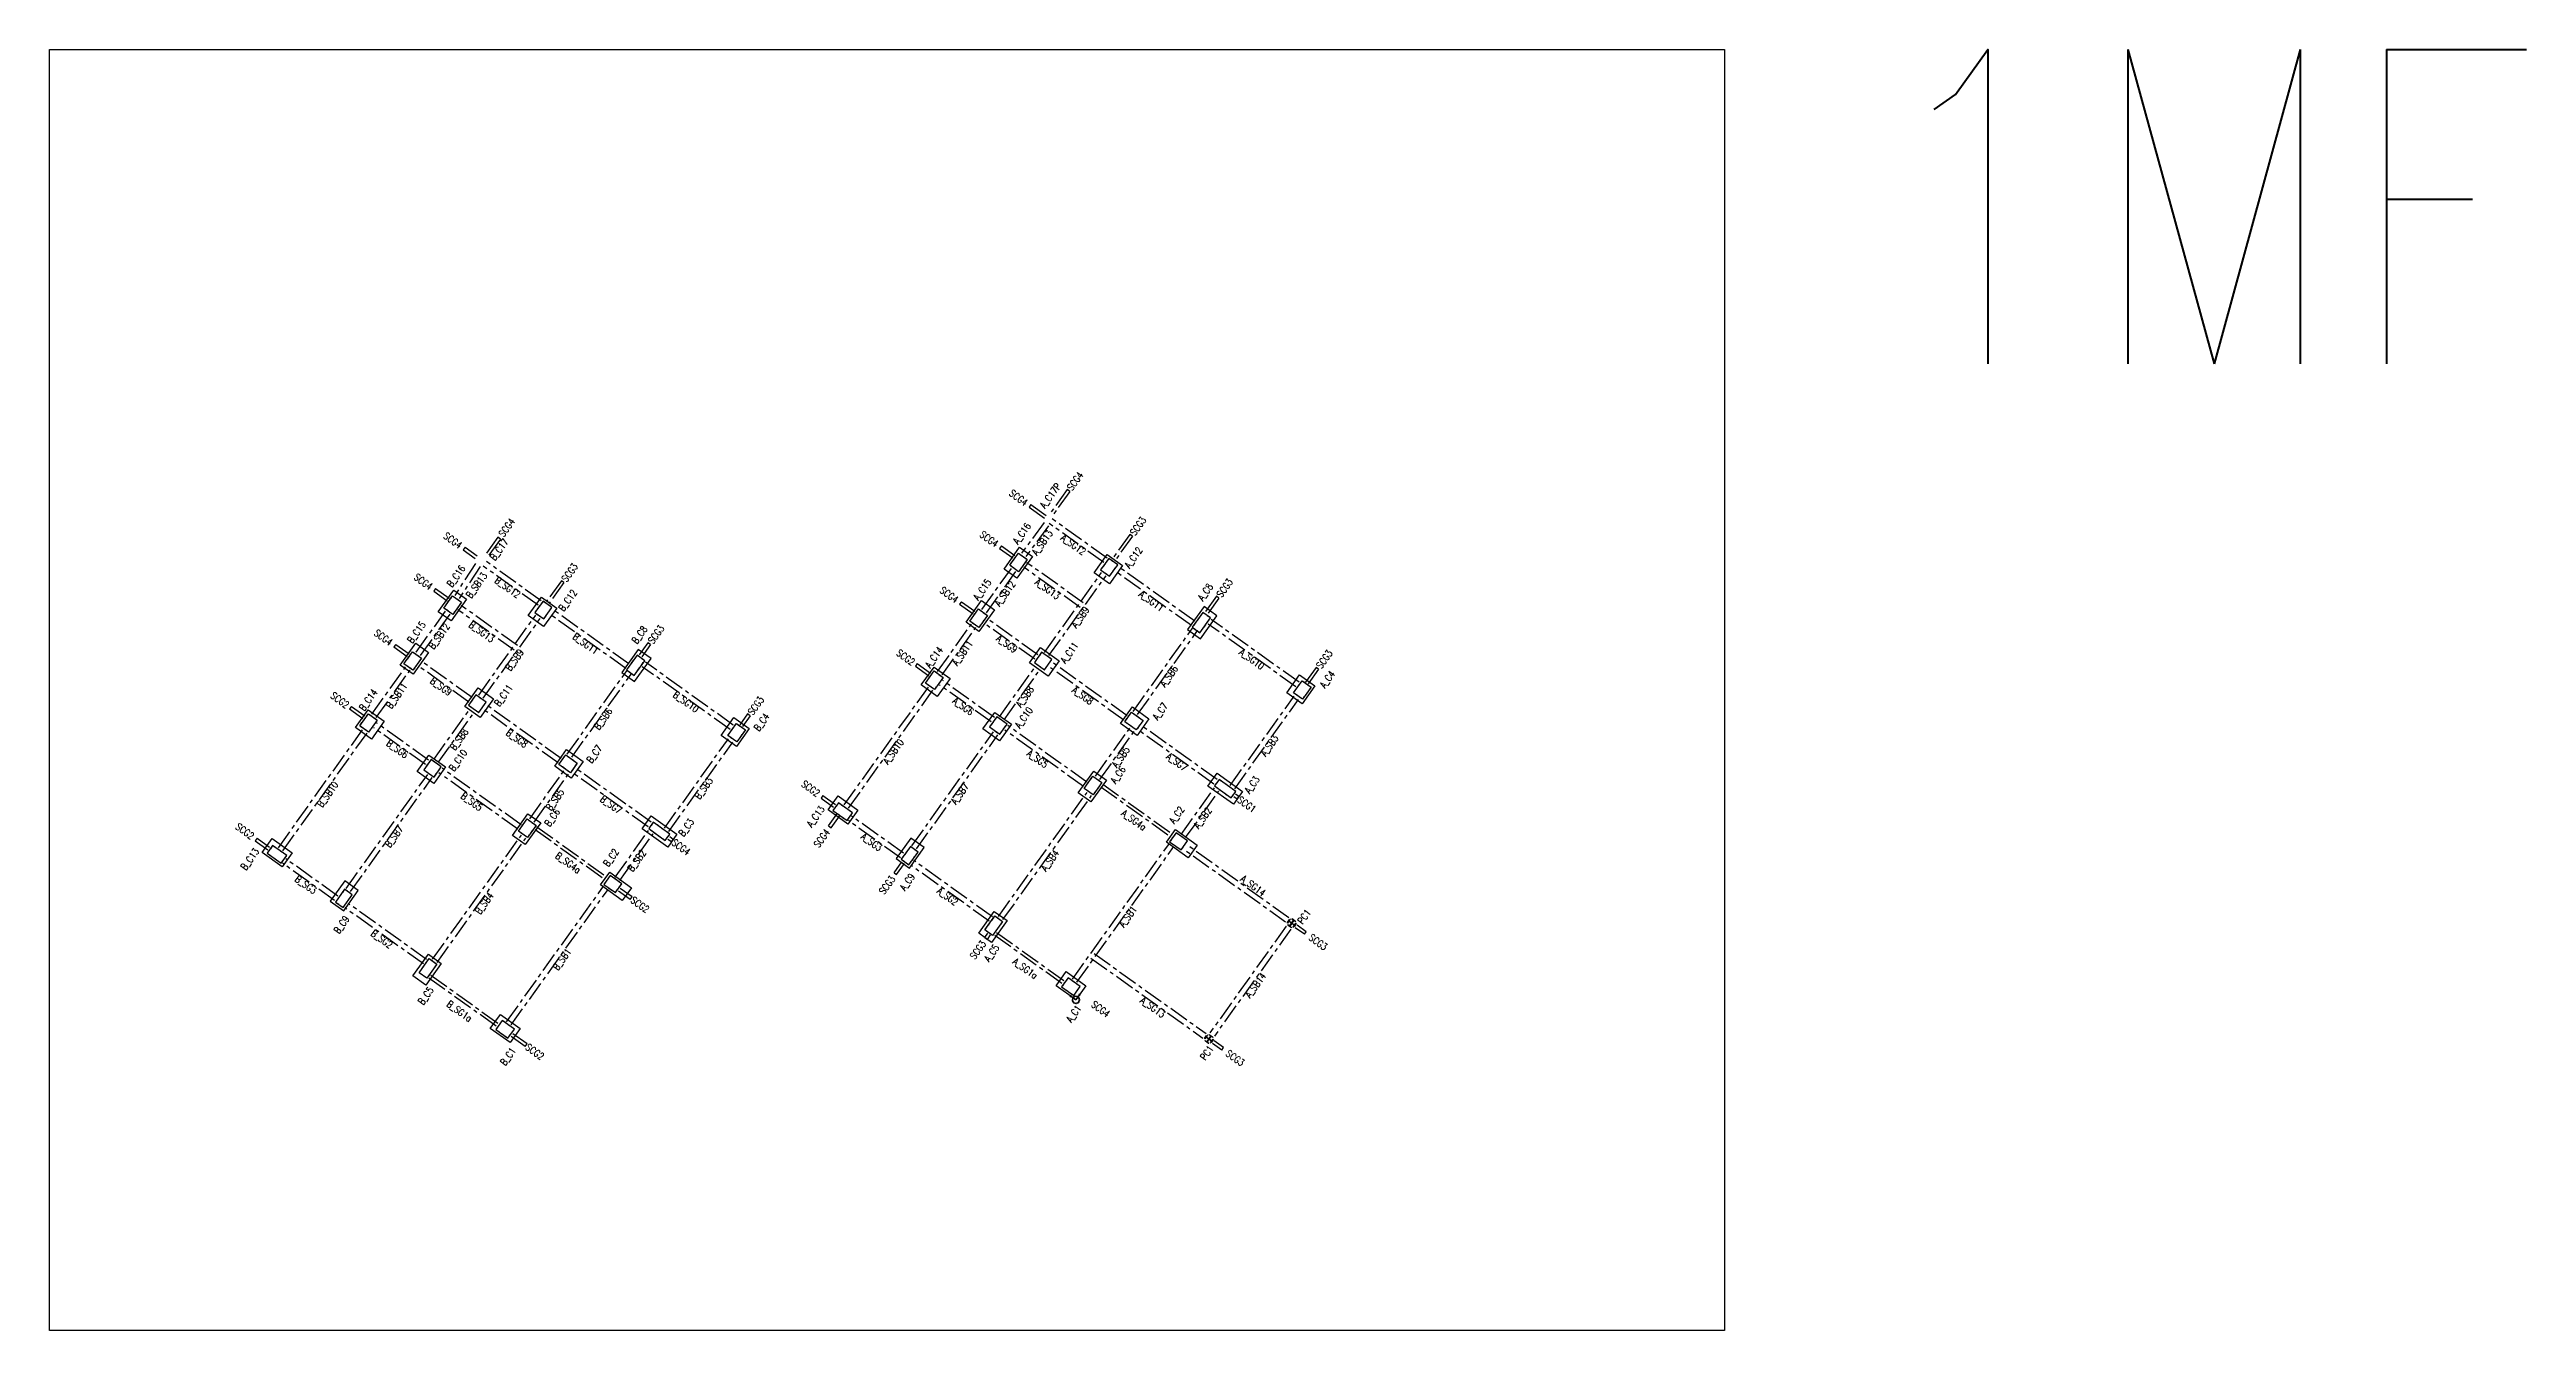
# Model space of a CAD drawing. Header units: millimetres. Extents: x 39613 to 69886, y 27475 to 191272.
# Drawn here: x 50002 to 65772, y 36631 to 44786 of the extents above; entities that cross this region are included whole.
import ezdxf
from ezdxf.enums import TextEntityAlignment as Align

# ---------------------------------------------------------------- set-up
doc = ezdxf.new("R2010")
doc.units = ezdxf.units.MM
doc.header["$LTSCALE"] = 100
doc.header["$MEASUREMENT"] = 0
doc.linetypes.add('CENTER', pattern=[2, 1.25, -0.25, 0.25, -0.25])
doc.linetypes.add('HIDDEN', pattern=[0.375, 0.25, -0.125])
for name, color, linetype in [('TC-COLUMN', 1, 'Continuous'), ('TC-TB', 2, 'Continuous'), ('TC-TC', 4, 'Continuous'), ('TC-虛鋼柱', 4, 'HIDDEN'), ('TC-鋼柱', 11, 'Continuous'), ('TC-鋼粱', 183, 'CENTER')]:
    doc.layers.add(name, color=color, linetype=linetype)
doc.styles.get("Standard").update_dxf_attribs({"font": 'txt.shx', "width": 0.8, "bigfont": 'ae.shx'})

msp = doc.modelspace()

# ---------------------------------------------------------------- texts
at = {"layer": 'Defpoints', "color": 3, "width": 0.8}
msp.add_text('1MF', height=2000, rotation=360, dxfattribs=at).set_placement((61589.25, 44785.95), align=Align.TOP_LEFT)
at = {"layer": 'TC-TB', "width": 0.8}
for s, rotation, p in [('SCG4', 324, (56171.49, 41932.61)), ('SCG4', 54, (56531.87, 42038.24)), ('SCG4', 54, (52912.5, 41742.69)), ('SCG3', 54, (56932.7, 41751.7)), ('SCG4', 324, (52569.04, 41660.72)), ('SCG4', 324, (55983.69, 41669.9)), ('A_SB13', 54.440027, (56322.78, 41646.47)), ('A_SG12', 324, (56520.73, 41633.6)), ('SCG3', 54, (53313.33, 41456.15)), ('SCG4', 324, (52381.24, 41398.01)), ('B_SB13', 54.440027, (52720.33, 41374.58)), ('B_SG12', 324, (52918.28, 41361.71)), ('SCG4', 324, (55729.51, 41314.35)), ('A_SB12', 54.440027, (56084.87, 41322.69)), ('A_SG13', 324, (56355.94, 41351.33)), ('A_SG11', 324, (57017.64, 41275.31)), ('SCG3', 54, (57483.68, 41357.82)), ('A_SB9', 54.440027, (56564.46, 41172.1)), ('SCG4', 324, (52127.06, 41042.46)), ('B_SB12', 54.440027, (52482.42, 41050.8)), ('B_SG13', 324, (52753.49, 41079.44)), ('B_SG11', 324, (53415.19, 41003.42)), ('SCG3', 54, (53864.31, 41062.27)), ('A_SB11', 54.440027, (55813.88, 40943.61)), ('A_SG9', 324, (56097.13, 41002.38)), ('B_SB9', 54.440027, (52962.01, 40900.21)), ('SCG2', 324, (55452.72, 40915.93)), ('A_SB6', 54.440027, (57128.61, 40796.65)), ('A_SG10', 324, (57656.27, 40904.99)), ('SCG3', 54, (58118.46, 40904.03)), ('SCG2', 324, (51850.27, 40644.04)), ('B_SB11', 54.440027, (52211.43, 40671.72)), ('B_SG9', 324, (52494.68, 40730.49)), ('B_SG10', 324, (54053.82, 40633.1)), ('A_SB8', 54.440027, (56211.2, 40665.66)), ('A_SG8', 324, (56580.3, 40672.34)), ('B_SB6', 54.440027, (53526.16, 40524.76)), ('SCG3', 54, (54499.09, 40608.49)), ('A_SG6', 324, (55818.89, 40604.99)), ('B_SG6', 324, (52216.44, 40333.1)), ('B_SB8', 54.440027, (52608.75, 40393.77)), ('B_SG8', 324, (52977.85, 40400.45)), ('A_SB10', 54.440027, (55374.4, 40315.94)), ('A_SB3', 54.440027, (57768.66, 40354.54)), ('A_SG5', 324, (56292.43, 40269.65)), ('A_SB5', 54.440027, (56821.8, 40281.5)), ('A_SG7', 324, (57179.36, 40250.4)), ('B_SB10', 54.440027, (51771.95, 40044.05)), ('B_SB5', 54.440027, (53219.35, 40009.61)), ('B_SB3', 54.440027, (54166.21, 40082.65)), ('SCG2', 324, (54847.86, 40080.91)), ('A_SB7', 54.440027, (55796.91, 40047.74)), ('B_SG5', 324, (52689.98, 39997.76)), ('B_SG7', 324, (53576.91, 39978.51)), ('A_SG4a', 324, (56906.1, 39880.13)), ('A_SB2', 54.440027, (57342.94, 39893.67)), ('SCG1', 324, (57624.97, 39979.78)), ('SCG2', 324, (51245.41, 39809.02)), ('B_SB7', 54.440027, (52194.46, 39775.85)), ('SCG4', 324, (54022.52, 39707.89)), ('SCG4', 54, (54918.47, 39764.14)), ('A_SG3', 324, (55236.2, 39740.29)), ('B_SG4a', 324, (53303.65, 39608.24)), ('B_SB2', 54.440027, (53740.49, 39621.78)), ('A_SB4', 54.440027, (56371.55, 39622.44)), ('B_SG3', 324, (51633.75, 39468.4)), ('SCG3', 54, (55335, 39466.38)), ('A_SG2', 324, (55720.03, 39394.41)), ('A_SG14', 324, (57664.82, 39461.92)), ('B_SB4', 54.440027, (52769.1, 39350.55)), ('SCG2', 324, (53760.92, 39341.58)), ('A_SB1', 54.440027, (56866.34, 39265.66)), ('B_SG2', 324, (52117.58, 39122.52)), ('SCG3', 54, (55912.59, 39053.51)), ('SCG3', 324, (58078.47, 39103.54)), ('B_SB1', 54.440027, (53263.89, 38993.77)), ('A_SG1a', 324, (56213.94, 38935.49)), ('A_SB14', 54, (57679.74, 38828.71)), ('B_SG1a', 324, (52611.49, 38663.6)), ('SCG4', 324, (56694, 38677.11)), ('A_SG13', 324, (57026.02, 38687.98)), ('SCG2', 324, (53091.55, 38405.22)), ('SCG3', 324, (57550.72, 38365.3))]:
    msp.add_text(s, height=45, rotation=rotation, dxfattribs=at).set_placement(p, align=Align.MIDDLE_CENTER)
at = {"layer": 'TC-TC', "width": 0.8}
for s, rotation, p in [('A_C17P', 53.68346, (56373.87, 41946.03)), ('B_C17', 53.68346, (52864.21, 41602.85)), ('A_C16', 54.440027, (56192.23, 41705)), ('B_C16', 54.440027, (52589.78, 41433.11)), ('A_C12', 54.440027, (56902.89, 41550.94)), ('B_C12', 54.440027, (53300.44, 41279.05)), ('A_C15', 54.440027, (55940.14, 41347.3)), ('A_C8', 54.440027, (57360.44, 41331.59)), ('B_C15', 54.440027, (52337.69, 41075.41)), ('B_C8', 54.440027, (53757.99, 41059.7)), ('A_C11', 54.440027, (56494.43, 40945.56)), ('A_C14', 54.440027, (55633.26, 40916.68)), ('B_C14', 54.440027, (52030.81, 40644.79)), ('B_C11', 54.440027, (52891.98, 40673.67)), ('A_C4', 54.440027, (58137.58, 40776.03)), ('B_C4', 54.440027, (54535.13, 40504.14)), ('A_C10', 54.440027, (56204.51, 40532.26)), ('A_C7', 54.440027, (57072.72, 40572.32)), ('B_C10', 54.440027, (52602.06, 40260.37)), ('B_C7', 54.440027, (53470.27, 40300.43)), ('A_C6', 54.440027, (56804.49, 40167.88)), ('A_C3', 54.440027, (57657.88, 40105)), ('B_C6', 54.440027, (53202.04, 39895.99)), ('A_C13', 54.440027, (54879.51, 39903.09)), ('A_C2', 54.440027, (57178.43, 39912.85)), ('B_C3', 54.440027, (54055.43, 39833.11)), ('B_C13', 54.440027, (51277.06, 39631.2)), ('B_C2', 54.440027, (53575.98, 39640.97)), ('A_C9', 54.440027, (55462.94, 39486.01)), ('PC1', 54.440027, (57989.9, 39265.21)), ('B_C9', 54.440027, (51860.49, 39214.12)), ('A_C5', 54.440027, (55999.62, 39033.38)), ('B_C5', 54.440027, (52397.17, 38761.49)), ('A_C1', 54.440027, (56522.63, 38647.2)), ('B_C1', 54.440027, (52920.18, 38375.31)), ('PC1', 54.440027, (57369.44, 38397.8))]:
    msp.add_text(s, height=45, rotation=rotation, dxfattribs=at).set_placement(p, align=Align.MIDDLE_CENTER)

# ---------------------------------------------------------------- blocks, each defined once
blk = doc.blocks.new('origin')
at = {"color": 3, "lineweight": 35}
blk.add_line((0, 0), (0, 39), dxfattribs=at)
at = {"color": 1, "lineweight": 35}
blk.add_line((0, 0), (39, 0), dxfattribs=at)
at = {"color": 7, "lineweight": 35, "true_color": 0xffffff}
blk.add_lwpolyline([(0, 24), (-18, 15), (-24, 0), (-18, -15), (-4, -23), (13, -19), (22, -7), (23, 6), (15, 18), (0, 24)], dxfattribs=at)
at = {"color": 3, "lineweight": 35}
blk.add_lwpolyline([(0, 44), (-3, 39), (3, 39)], close=True, dxfattribs=at)
at = {"color": 1, "lineweight": 35}
blk.add_lwpolyline([(44, 0), (39, 3), (39, -3)], close=True, dxfattribs=at)

# ---------------------------------------------------------------- linework, layer by layer
at = {"layer": 'Defpoints'}
msp.add_lwpolyline([(50001.56, 44785.95), (60666.19, 44785.95), (60666.19, 36630.59), (50001.56, 36630.59)], close=True, dxfattribs=at)
at = {"layer": 'TC-COLUMN'}
for points in [[(56079.38, 41478.36), (56178.24, 41616.65), (56259.6, 41558.5), (56160.73, 41420.2)], [(56652.05, 41453.68), (56736.38, 41571.64), (56834, 41501.86), (56749.67, 41383.9)], [(52476.93, 41206.47), (52575.79, 41344.76), (52657.15, 41286.61), (52558.28, 41148.31)], [(53049.6, 41181.79), (53133.93, 41299.75), (53231.55, 41229.97), (53147.22, 41112.01)], [(55836.93, 41139.21), (55935.8, 41277.51), (56017.15, 41219.35), (55918.29, 41081.06)], [(57247.88, 41092.45), (57329.23, 41034.29), (57433.91, 41180.73), (57352.55, 41238.89)], [(52234.49, 40867.32), (52333.35, 41005.62), (52414.7, 40947.47), (52315.84, 40809.17)], [(53645.43, 40820.56), (53726.78, 40762.4), (53831.46, 40908.84), (53750.11, 40967)], [(55633.36, 40854.44), (55735.04, 40781.74), (55653.63, 40667.85), (55551.94, 40740.55)], [(56311.64, 40977.89), (56429.6, 40893.56), (56359.82, 40795.94), (56241.86, 40880.27)], [(52645.51, 40604.01), (52729.83, 40721.97), (52827.46, 40652.19), (52743.13, 40534.23)], [(57879.23, 40690.28), (57960.65, 40804.18), (58058.27, 40734.39), (57976.85, 40620.5)], [(52030.91, 40582.55), (52132.59, 40509.85), (52051.18, 40395.96), (51949.49, 40468.66)], [(54276.78, 40418.4), (54358.2, 40532.29), (54455.82, 40462.5), (54374.4, 40348.61)], [(56019.69, 40566.04), (56125.44, 40490.44), (56049.84, 40384.68), (55944.08, 40460.29)], [(56896.03, 40600.28), (57001.79, 40524.68), (56926.19, 40418.93), (56820.43, 40494.53)], [(52417.24, 40294.15), (52522.99, 40218.55), (52447.39, 40112.79), (52341.63, 40188.4)], [(53293.58, 40328.4), (53399.34, 40252.79), (53323.74, 40147.04), (53217.98, 40222.64)], [(56551.03, 40054.06), (56649.89, 40192.35), (56731.24, 40134.2), (56632.38, 39995.9)], [(52948.58, 39782.17), (53047.44, 39920.46), (53128.79, 39862.31), (53029.93, 39724.01)], [(55022.54, 40034.39), (55148.64, 39944.25), (55084.66, 39854.77), (54958.57, 39944.91)], [(51420.09, 39762.5), (51546.19, 39672.36), (51482.22, 39582.88), (51356.12, 39673.02)], [(55569.98, 39704.51), (55484.67, 39765.49), (55391.62, 39635.33), (55476.93, 39574.35)], [(57250.68, 39639.94), (57112.38, 39738.81), (57170.54, 39820.16), (57308.83, 39721.29)], [(51967.53, 39432.62), (51882.22, 39493.6), (51789.17, 39363.44), (51874.48, 39302.46)], [(53648.23, 39368.05), (53509.93, 39466.92), (53568.09, 39548.27), (53706.38, 39449.4)], [(55917.71, 39159.54), (56016.58, 39297.84), (56097.93, 39239.68), (55999.06, 39101.39)], [(52315.26, 38887.65), (52414.13, 39025.95), (52495.48, 38967.79), (52396.61, 38829.5)], [(56474.49, 38915.17), (56600.59, 38825.03), (56536.62, 38735.54), (56410.52, 38825.68)], [(52872.04, 38643.28), (52998.14, 38553.14), (52934.17, 38463.65), (52808.07, 38553.79)]]:
    msp.add_lwpolyline(points, close=True, dxfattribs=at)
for points in [[(57377.2, 40096.68), (57435.35, 40178.03), (57598.05, 40061.72), (57539.9, 39980.37), (57377.2, 40096.68)], [(53774.75, 39824.79), (53832.9, 39906.14), (53995.6, 39789.83), (53937.45, 39708.48), (53774.75, 39824.79)]]:
    msp.add_lwpolyline(points, dxfattribs=at)
at = {"layer": 'TC-虛鋼柱'}
for points in [[(56170.09, 41579.46), (56227.04, 41538.75), (56171.79, 41461.47), (56114.84, 41502.18)], [(56750.56, 41432.43), (56802.9, 41505.65), (56745.96, 41546.35), (56693.62, 41473.14)], [(52567.64, 41307.57), (52624.59, 41266.86), (52569.34, 41189.58), (52512.4, 41230.29)], [(53148.11, 41160.54), (53200.45, 41233.76), (53143.51, 41274.46), (53091.17, 41201.25)], [(55916.02, 41224.04), (55972.96, 41183.34), (55917.71, 41106.05), (55860.77, 41146.76)], [(57326.34, 41073.24), (57393.22, 41166.79), (57344.41, 41201.69), (57277.53, 41108.13)], [(52313.57, 40952.15), (52370.51, 40911.45), (52315.26, 40834.16), (52258.32, 40874.87)], [(53723.89, 40801.35), (53790.77, 40894.9), (53741.96, 40929.8), (53675.08, 40836.24)], [(56336.87, 40836.93), (56383.4, 40902.01), (56318.32, 40948.53), (56271.79, 40883.45)], [(55633.93, 40829.44), (55690.87, 40788.74), (55635.62, 40711.45), (55578.68, 40752.16)], [(57977.49, 40767.55), (58034.44, 40726.84), (57979.19, 40649.56), (57922.24, 40690.27)], [(52031.48, 40557.55), (52088.42, 40516.85), (52033.18, 40439.56), (51976.23, 40480.27)], [(52734.42, 40565.04), (52780.95, 40630.12), (52715.87, 40676.64), (52669.34, 40611.56)], [(56051.89, 40426.24), (56098.41, 40491.32), (56033.33, 40537.85), (55986.81, 40472.77)], [(56890.79, 40567.16), (56964, 40514.82), (56920.39, 40453.8), (56847.17, 40506.14)], [(54375.04, 40495.66), (54431.99, 40454.95), (54376.74, 40377.67), (54319.79, 40418.38)], [(52449.44, 40154.35), (52495.96, 40219.43), (52430.88, 40265.96), (52384.36, 40200.88)], [(53288.34, 40295.27), (53361.55, 40242.93), (53317.94, 40181.91), (53244.72, 40234.25)], [(56644.65, 40159.22), (56701.59, 40118.51), (56646.35, 40041.23), (56589.4, 40081.94)], [(57524.75, 40021.93), (57553.83, 40062.6), (57448.07, 40138.2), (57419, 40097.53)], [(55079.15, 39877.15), (55114.04, 39925.96), (55024.56, 39989.93), (54989.67, 39941.12)], [(53042.2, 39887.33), (53099.14, 39846.62), (53043.9, 39769.34), (52986.95, 39810.05)], [(53922.3, 39750.04), (53951.38, 39790.71), (53845.62, 39866.31), (53816.55, 39825.64)], [(57206.52, 39689.94), (57247.23, 39746.89), (57174.02, 39799.23), (57133.31, 39742.28)], [(51476.7, 39605.26), (51511.6, 39654.07), (51422.11, 39718.04), (51387.22, 39669.23)], [(55473.45, 39595.27), (55531.6, 39676.62), (55482.79, 39711.52), (55424.64, 39630.17)], [(51871, 39323.38), (51929.15, 39404.73), (51880.34, 39439.63), (51822.19, 39358.28)], [(53604.07, 39418.06), (53644.78, 39475), (53571.57, 39527.34), (53530.86, 39470.4)], [(56021.22, 39269.94), (56070.03, 39235.05), (56006.06, 39145.56), (55957.24, 39180.45)], [(57881.52, 39225.91), (57898.97, 39250.31), (57901.41, 39248.57), (57893.27, 39237.18), (57910.35, 39224.97), (57922.57, 39242.05), (57911.18, 39250.19), (57912.92, 39252.63), (57937.33, 39235.19), (57935.58, 39232.75), (57924.19, 39240.89), (57911.98, 39223.8), (57929.06, 39211.59), (57937.21, 39222.98), (57939.65, 39221.24), (57922.2, 39196.83), (57919.76, 39198.58), (57927.9, 39209.96), (57910.82, 39222.18), (57898.6, 39205.09), (57909.99, 39196.95), (57908.25, 39194.51), (57883.84, 39211.96), (57885.59, 39214.4), (57896.98, 39206.26), (57909.19, 39223.34), (57892.11, 39235.55), (57883.96, 39224.16)], [(52418.77, 38998.05), (52467.58, 38963.16), (52403.61, 38873.67), (52354.79, 38908.56)], [(56522.97, 38763.74), (56563.68, 38820.68), (56486.39, 38875.93), (56445.69, 38818.99)], [(52920.52, 38491.85), (52961.23, 38548.79), (52883.94, 38604.04), (52843.24, 38547.1)], [(57354.36, 38488.48), (57371.81, 38512.89), (57374.25, 38511.14), (57366.11, 38499.75), (57383.19, 38487.54), (57395.41, 38504.63), (57384.02, 38512.77), (57385.76, 38515.21), (57410.17, 38497.76), (57408.42, 38495.32), (57397.03, 38503.46), (57384.82, 38486.38), (57401.9, 38474.17), (57410.05, 38485.56), (57412.49, 38483.81), (57395.04, 38459.41), (57392.6, 38461.15), (57400.74, 38472.54), (57383.66, 38484.75), (57371.44, 38467.67), (57382.83, 38459.53), (57381.09, 38457.09), (57356.68, 38474.53), (57358.43, 38476.97), (57369.82, 38468.83), (57382.03, 38485.92), (57364.95, 38498.13), (57356.8, 38486.74)]]:
    msp.add_lwpolyline(points, close=True, dxfattribs=at)
at = {"layer": 'TC-鋼柱'}
for points in [[(56170.09, 41579.46), (56227.04, 41538.75), (56171.79, 41461.47), (56114.84, 41502.18)], [(56750.56, 41432.43), (56802.9, 41505.65), (56745.96, 41546.35), (56693.62, 41473.14)], [(52567.64, 41307.57), (52624.59, 41266.86), (52569.34, 41189.58), (52512.4, 41230.29)], [(53148.11, 41160.54), (53200.45, 41233.76), (53143.51, 41274.46), (53091.17, 41201.25)], [(55916.02, 41224.04), (55972.96, 41183.34), (55917.71, 41106.05), (55860.77, 41146.76)], [(57326.34, 41073.24), (57393.22, 41166.79), (57344.41, 41201.69), (57277.53, 41108.13)], [(52313.57, 40952.15), (52370.51, 40911.45), (52315.26, 40834.16), (52258.32, 40874.87)], [(53723.89, 40801.35), (53790.77, 40894.9), (53741.96, 40929.8), (53675.08, 40836.24)], [(56336.87, 40836.93), (56383.4, 40902.01), (56318.32, 40948.53), (56271.79, 40883.45)], [(55633.93, 40829.44), (55690.87, 40788.74), (55635.62, 40711.45), (55578.68, 40752.16)], [(57977.49, 40767.55), (58034.44, 40726.84), (57979.19, 40649.56), (57922.24, 40690.27)], [(52031.48, 40557.55), (52088.42, 40516.85), (52033.18, 40439.56), (51976.23, 40480.27)], [(52734.42, 40565.04), (52780.95, 40630.12), (52715.87, 40676.64), (52669.34, 40611.56)], [(56051.89, 40426.24), (56098.41, 40491.32), (56033.33, 40537.85), (55986.81, 40472.77)], [(56890.79, 40567.16), (56964, 40514.82), (56920.39, 40453.8), (56847.17, 40506.14)], [(54375.04, 40495.66), (54431.99, 40454.95), (54376.74, 40377.67), (54319.79, 40418.38)], [(52449.44, 40154.35), (52495.96, 40219.43), (52430.88, 40265.96), (52384.36, 40200.88)], [(53288.34, 40295.27), (53361.55, 40242.93), (53317.94, 40181.91), (53244.72, 40234.25)], [(56644.65, 40159.22), (56701.59, 40118.51), (56646.35, 40041.23), (56589.4, 40081.94)], [(57524.75, 40021.93), (57553.83, 40062.6), (57448.07, 40138.2), (57419, 40097.53)], [(55079.15, 39877.15), (55114.04, 39925.96), (55024.56, 39989.93), (54989.67, 39941.12)], [(53042.2, 39887.33), (53099.14, 39846.62), (53043.9, 39769.34), (52986.95, 39810.05)], [(53922.3, 39750.04), (53951.38, 39790.71), (53845.62, 39866.31), (53816.55, 39825.64)], [(57206.52, 39689.94), (57247.23, 39746.89), (57174.02, 39799.23), (57133.31, 39742.28)], [(51476.7, 39605.26), (51511.6, 39654.07), (51422.11, 39718.04), (51387.22, 39669.23)], [(55473.45, 39595.27), (55531.6, 39676.62), (55482.79, 39711.52), (55424.64, 39630.17)], [(51871, 39323.38), (51929.15, 39404.73), (51880.34, 39439.63), (51822.19, 39358.28)], [(53604.07, 39418.06), (53644.78, 39475), (53571.57, 39527.34), (53530.86, 39470.4)], [(56021.22, 39269.94), (56070.03, 39235.05), (56006.06, 39145.56), (55957.24, 39180.45)], [(52418.77, 38998.05), (52467.58, 38963.16), (52403.61, 38873.67), (52354.79, 38908.56)], [(56522.97, 38763.74), (56563.68, 38820.68), (56486.39, 38875.93), (56445.69, 38818.99)], [(52920.52, 38491.85), (52961.23, 38548.79), (52883.94, 38604.04), (52843.24, 38547.1)]]:
    msp.add_lwpolyline(points, close=True, dxfattribs=at)
at = {"layer": 'TC-鋼粱'}
for p, q in [((56480.93, 41984.18), (56372.23, 41832.13)), ((56497.2, 41972.55), (56388.51, 41820.5)), ((56497.2, 41972.55), (56480.93, 41984.18)), ((56249.9, 41888.86), (56238.27, 41872.59)), ((56238.27, 41872.59), (56336.44, 41802.41)), ((56249.9, 41888.86), (56348.07, 41818.68)), ((56734.91, 41548.1), (56385.53, 41797.86)), ((52855.75, 41680.49), (52769.79, 41560.24)), ((52872.02, 41668.86), (52786.06, 41548.61)), ((52872.02, 41668.86), (52855.75, 41680.49)), ((56334.15, 41773.72), (56189.23, 41578.77)), ((56362.23, 41752.84), (56217.31, 41557.89)), ((56714.56, 41519.62), (56365.18, 41769.38)), ((56879.81, 41699.2), (56768.04, 41542.86)), ((56896.08, 41687.57), (56784.31, 41531.23)), ((56896.08, 41687.57), (56879.81, 41699.2)), ((52713.33, 41513.57), (52581.1, 41309.23)), ((52742.71, 41494.56), (52610.48, 41290.21)), ((52647.45, 41616.97), (52635.82, 41600.7)), ((52635.82, 41600.7), (52711.69, 41546.46)), ((52647.45, 41616.97), (52723.32, 41562.73)), ((53112.11, 41247.73), (52762.73, 41497.49)), ((53132.46, 41276.21), (52783.08, 41525.97)), ((55938.1, 41220.55), (56125.3, 41482.41)), ((56062.1, 41626.14), (56050.46, 41609.87)), ((56050.46, 41609.87), (56135.89, 41548.81)), ((56062.1, 41626.14), (56147.52, 41565.08)), ((56562.76, 41234.21), (56204.64, 41490.22)), ((56583.12, 41262.68), (56225, 41518.7)), ((57292.58, 41146.37), (56806.67, 41493.73)), ((52459.65, 41354.25), (52448.01, 41337.98)), ((52448.01, 41337.98), (52533.44, 41276.92)), ((52459.65, 41354.25), (52545.07, 41293.19)), ((53260.31, 41403.47), (53165.59, 41270.97)), ((53276.58, 41391.84), (53181.86, 41259.34)), ((53276.58, 41391.84), (53260.31, 41403.47)), ((55966.57, 41200.19), (56153.77, 41462.05)), ((56336.51, 40947.81), (56700, 41456.28)), ((56364.99, 40927.46), (56728.48, 41435.93)), ((57272.22, 41117.9), (56786.32, 41465.26)), ((52335.65, 40948.66), (52522.91, 41210.6)), ((52364.12, 40928.3), (52551.38, 41190.25)), ((52960.31, 40962.32), (52602.19, 41218.34)), ((52980.67, 40990.8), (52622.55, 41246.81)), ((52734.07, 40675.93), (53097.55, 41184.39)), ((52762.54, 40655.57), (53126.02, 41164.03)), ((53669.77, 40846.01), (53183.87, 41193.37)), ((53690.13, 40874.48), (53204.23, 41221.84)), ((55807.92, 41270.59), (55796.29, 41254.32)), ((55796.29, 41254.32), (55881.71, 41193.25)), ((55807.92, 41270.59), (55893.34, 41209.52)), ((56294.29, 40932.12), (55970.92, 41163.28)), ((57430.88, 41305.45), (57361.27, 41208.07)), ((57447.15, 41293.82), (57377.54, 41196.44)), ((57447.15, 41293.82), (57430.88, 41305.45)), ((53811.23, 41009.5), (53755.91, 40932.11)), ((53827.5, 40997.87), (53811.23, 41009.5)), ((55656.01, 40825.95), (55871.22, 41126.99)), ((55684.49, 40805.59), (55899.7, 41106.64)), ((56273.93, 40903.64), (55950.57, 41134.81)), ((56900.68, 40572.38), (57278.69, 41101.16)), ((56929.15, 40552.02), (57307.16, 41080.8)), ((57937.37, 40728.62), (57378.09, 41128.44)), ((57957.72, 40757.1), (57398.45, 41156.91)), ((52053.56, 40554.06), (52268.77, 40855.11)), ((52205.47, 40998.7), (52193.84, 40982.43)), ((52193.84, 40982.43), (52279.26, 40921.36)), ((52205.47, 40998.7), (52290.89, 40937.63)), ((52671.48, 40631.75), (52348.12, 40862.92)), ((52691.84, 40660.23), (52368.47, 40891.39)), ((53827.5, 40997.87), (53772.18, 40920.48)), ((54334.92, 40456.73), (53775.64, 40856.55)), ((54355.27, 40485.21), (53796, 40885.02)), ((55525.82, 40875.97), (55514.19, 40859.7)), ((55514.19, 40859.7), (55599.61, 40798.63)), ((55525.82, 40875.97), (55611.24, 40814.9)), ((56050.27, 40538.03), (56282.79, 40863.29)), ((56841.94, 40516.03), (56364.01, 40857.69)), ((56862.3, 40544.5), (56384.36, 40886.16)), ((58065.81, 40851.88), (57998.95, 40758.36)), ((58082.08, 40840.25), (58065.81, 40851.88)), ((52082.04, 40533.7), (52297.25, 40834.75)), ((53298.23, 40300.49), (53676.24, 40829.27)), ((53326.7, 40280.13), (53704.71, 40808.91)), ((55060.88, 39976.25), (55597.27, 40726.58)), ((55089.35, 39955.9), (55625.74, 40706.22)), ((55997.53, 40504.95), (55668.46, 40740.19)), ((56017.88, 40533.42), (55688.82, 40768.66)), ((56078.75, 40517.68), (56311.27, 40842.94)), ((58082.08, 40840.25), (58015.22, 40746.73)), ((51923.37, 40604.08), (51911.74, 40587.81)), ((51911.74, 40587.81), (51997.16, 40526.74)), ((51923.37, 40604.08), (52008.79, 40543.01)), ((52447.82, 40266.14), (52680.34, 40591.4)), ((52476.3, 40245.79), (52708.82, 40571.05)), ((53239.49, 40244.14), (52761.56, 40585.8)), ((53259.85, 40272.61), (52781.91, 40614.27)), ((54445.92, 40555.6), (54396.5, 40486.47)), ((54462.19, 40543.97), (54412.77, 40474.84)), ((54462.19, 40543.97), (54445.92, 40555.6)), ((57518.96, 40099.82), (57925.97, 40669.16)), ((57547.43, 40079.47), (57954.44, 40648.81)), ((51458.43, 39704.36), (51994.82, 40454.69)), ((51486.9, 39684.01), (52023.29, 40434.33)), ((52395.08, 40233.06), (52066.01, 40468.3)), ((52415.43, 40261.53), (52086.37, 40496.77)), ((53916.51, 39827.93), (54323.52, 40397.27)), ((53944.98, 39807.58), (54351.99, 40376.92)), ((55492.68, 39716.75), (56011.65, 40442.71)), ((55521.15, 39696.39), (56040.12, 40422.36)), ((56585.63, 40093.86), (56083.29, 40452.97)), ((56605.98, 40122.33), (56103.64, 40481.44)), ((56661.04, 40159.8), (56882.03, 40468.93)), ((56689.51, 40139.44), (56910.5, 40448.58)), ((57415.21, 40109.45), (56932.96, 40454.2)), ((57435.57, 40137.92), (56953.32, 40482.67)), ((51890.23, 39444.86), (52409.2, 40170.82)), ((51918.7, 39424.5), (52437.68, 40150.47)), ((52983.18, 39821.97), (52480.84, 40181.08)), ((53003.53, 39850.44), (52501.19, 40209.55)), ((53058.59, 39887.91), (53279.58, 40197.04)), ((53087.06, 39867.55), (53308.05, 40176.69)), ((53812.76, 39837.56), (53330.51, 40182.31)), ((53833.12, 39866.03), (53350.87, 40210.78)), ((56695.19, 40092.36), (57142.62, 39772.51)), ((56706.82, 40108.63), (57154.25, 39788.78)), ((57206.27, 39788.46), (57418.62, 40085.51)), ((57234.74, 39768.11), (57447.09, 40065.15)), ((54925.47, 40036.18), (54913.84, 40019.91)), ((54913.84, 40019.91), (54993.16, 39963.2)), ((54925.47, 40036.18), (55004.79, 39979.47)), ((54962.22, 39842.56), (55015.22, 39916.7)), ((54978.49, 39830.93), (55031.49, 39905.07)), ((55439.76, 39668.52), (55108.11, 39905.61)), ((56043.3, 39266.44), (56607.99, 40056.36)), ((56071.77, 39246.09), (56636.46, 40036)), ((57563.16, 40012.91), (57541.61, 40028.31)), ((57574.79, 40029.18), (57553.24, 40044.58)), ((57563.16, 40012.91), (57574.79, 40029.18)), ((51323.02, 39764.29), (51311.39, 39748.02)), ((51311.39, 39748.02), (51390.71, 39691.31)), ((51323.02, 39764.29), (51402.34, 39707.58)), ((52440.85, 38994.55), (53005.54, 39784.47)), ((52469.32, 38974.2), (53034.01, 39764.11)), ((53092.74, 39820.47), (53540.17, 39500.62)), ((53104.37, 39836.74), (53551.8, 39516.89)), ((53603.82, 39516.58), (53816.17, 39813.62)), ((53632.29, 39496.22), (53844.64, 39793.26)), ((53960.71, 39741.02), (53939.16, 39756.42)), ((53972.34, 39757.29), (53950.79, 39772.69)), ((53960.71, 39741.02), (53972.34, 39757.29)), ((54962.22, 39842.56), (54978.49, 39830.93)), ((55419.41, 39640.05), (55087.75, 39877.14)), ((51816.96, 39368.16), (51485.3, 39605.25)), ((51837.31, 39396.63), (51505.66, 39633.73)), ((55378.74, 39544.8), (55428.84, 39614.88)), ((55395.01, 39533.17), (55445.11, 39603.25)), ((55984.65, 39235.98), (55484.49, 39593.53)), ((56005, 39264.45), (55504.85, 39622)), ((56514.53, 38868.11), (57131.56, 39731.24)), ((56543, 38847.76), (57160.03, 39710.89)), ((57871.93, 39229.69), (57221.93, 39694.31)), ((57892.29, 39258.16), (57242.29, 39722.78)), ((52912.08, 38596.22), (53529.11, 39459.35)), ((52940.55, 38575.87), (53557.58, 39439)), ((53699.31, 39374.56), (53623.84, 39428.51)), ((53710.94, 39390.83), (53635.47, 39444.78)), ((55378.74, 39544.8), (55395.01, 39533.17)), ((52382.2, 38964.09), (51882.04, 39321.64)), ((52402.55, 38992.56), (51902.4, 39350.11)), ((53699.31, 39374.56), (53710.94, 39390.83)), ((55956.35, 39131.92), (55976.71, 39160.39)), ((55956.35, 39131.92), (55972.62, 39120.29)), ((55972.62, 39120.29), (55992.98, 39148.76)), ((56020.01, 39147.88), (56449.18, 38841.07)), ((56031.64, 39164.15), (56460.81, 38857.34)), ((57875.88, 39205.36), (57389.46, 38524.86)), ((57904.35, 39185.01), (57417.93, 38504.51)), ((57991.71, 39153.29), (57933.24, 39195.08)), ((58003.34, 39169.56), (57944.87, 39211.35)), ((57991.71, 39153.29), (58003.34, 39169.56)), ((56631.72, 39001.95), (57344.78, 38492.26)), ((56652.08, 39030.43), (57365.13, 38520.74)), ((52417.56, 38875.99), (52846.73, 38569.18)), ((52429.19, 38892.26), (52858.36, 38585.45)), ((53029.94, 38438.21), (52940.28, 38502.3)), ((53041.57, 38454.48), (52951.91, 38518.57)), ((53029.94, 38438.21), (53041.57, 38454.48)), ((57464.55, 38415.86), (57406.08, 38457.66)), ((57476.18, 38432.13), (57417.71, 38473.93)), ((57464.55, 38415.86), (57476.18, 38432.13))]:
    msp.add_line(p, q, dxfattribs=at)

# ---------------------------------------------------------------- block references
at = {"rotation": 54.44002677732187}
msp.add_blockref('origin', (56536.62, 38735.54), dxfattribs=at)

msp.set_redraw_order([(e.dxf.handle, doc.entitydb.next_handle()) for e in msp.query("TEXT MTEXT ATTDEF DIMENSION ARC_DIMENSION")])  # texts and dimensions are drawn at this point

doc.saveas('drawing.dxf')
